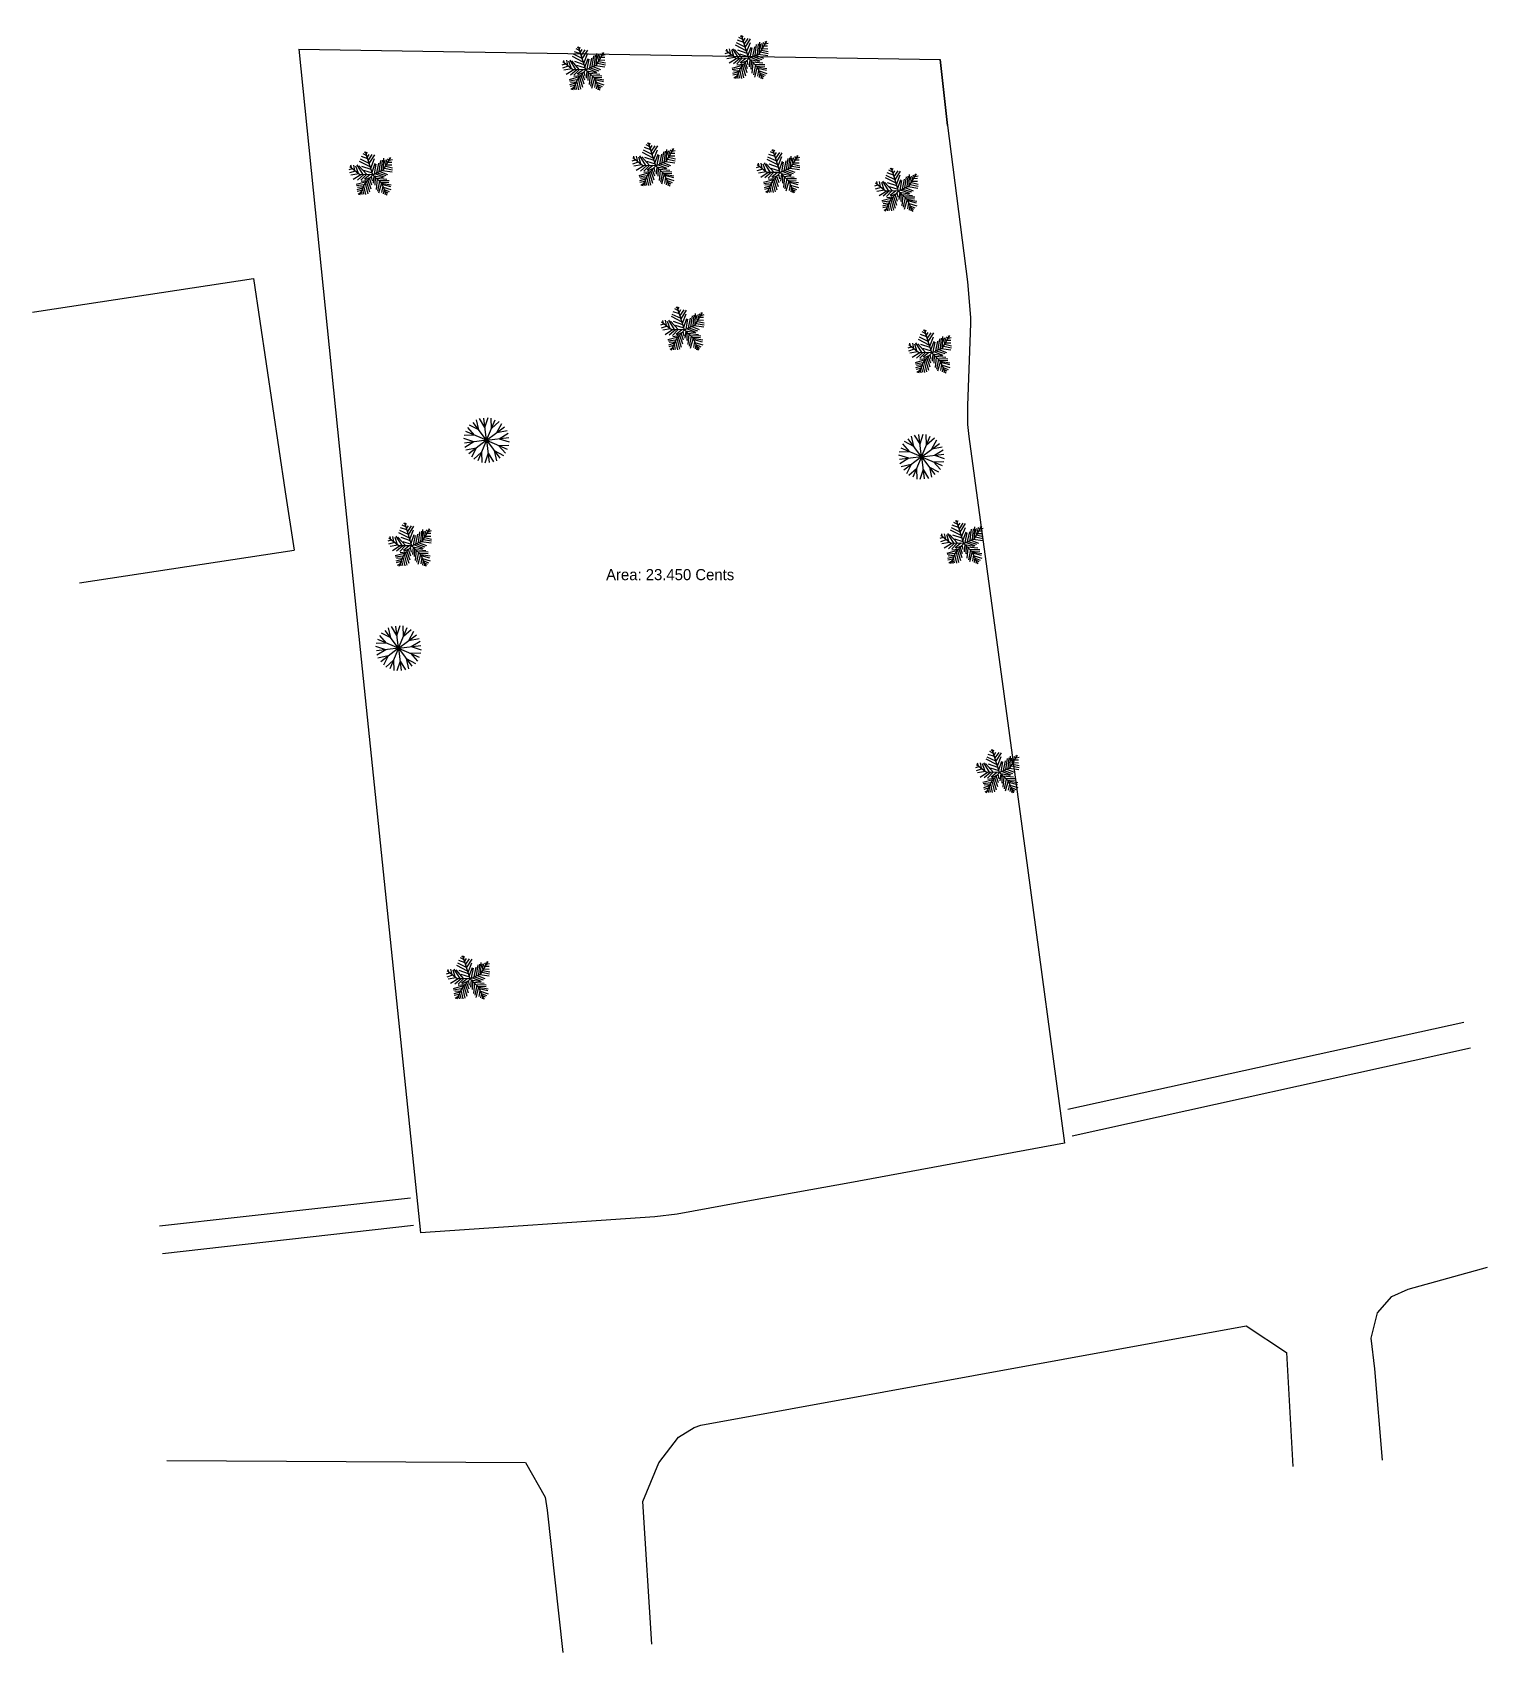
# Model space of a CAD drawing. Header units: inches. Extents: x -706 to 45253, y -3984 to 13819.
# Drawn here: x -706 to 4530, y 2302 to 8133 of the extents above; entities that cross this region are included whole.
import ezdxf

# ---------------------------------------------------------------- set-up
doc = ezdxf.new("R2010")
doc.units = ezdxf.units.IN
for name, color, linetype in [('BC-BOUNDARY', 3, 'ByLayer'), ('BC-WALLS', 1, 'Continuous'), ('BC-WHITECOLOR', 7, 'Continuous'), ('LANDSCAPE', 86, 'Continuous')]:
    doc.layers.add(name, color=color, linetype=linetype)
doc.styles.add('ATTR', font='romans.shx', dxfattribs={"width": 0.8, "height": 0.7})
doc.styles.add('style2', font='FreeSans.ttf')

msp = doc.modelspace()

# ---------------------------------------------------------------- texts
at = {"color": 20, "insert": (1358.07, 6201.47), "char_height": 40, "width": 485.225, "attachment_point": 1, "style": 'style2'}
msp.add_mtext('Area: 23.450 Cents', dxfattribs=at)

# ---------------------------------------------------------------- blocks, each defined once
blk = doc.blocks.new('PALM')
for p, q in [((-5.114, 28.097), (-24.676, 40.636)), ((-7.288, 39.707), (-21.778, 46.673)), ((-8.737, 47.138), (-17.069, 52.711)), ((-10.186, 53.64), (-13.084, 55.962)), ((0, 0), (-10.5, 57)), ((-9.099, 51.782), (-6.563, 55.962)), ((-7.65, 43.423), (-2.578, 49.46)), ((-5.839, 35.992), (4.667, 48.067)), ((-5.114, 27.632), (10.463, 46.673)), ((-47.498, 19.737), (-55.83, 18.344)), ((-40.615, 13.7), (-55.105, 10.913)), ((-31.5, 4.5), (-52.5, 25.5)), ((-33.37, 6.269), (-52.207, 5.34)), ((-48.585, 21.131), (-49.309, 29.026)), ((-28.299, 3.483), (-47.86, -5.805)), ((-43.513, 28.561), (-42.427, 15.558)), ((-38.442, 26.239), (-34.819, 7.663)), ((-21.416, 3.018), (-38.079, -8.128)), ((-35.544, 28.097), (-24.314, 3.947)), ((0, 0), (-31.5, 4.5)), ((-14.533, 2.09), (-30.834, 25.31)), ((-15.982, 2.09), (-30.11, -9.521)), ((-3.665, 19.273), (-27.574, 35.527)), ((-24.314, 23.917), (-2.941, 13.7)), ((0, 0), (-22.5, -19.5)), ((-6.563, 1.161), (-21.416, -8.128)), ((-20.691, 13.7), (-1.129, 4.876)), ((-2.941, 16.486), (8.652, 37.85)), ((-1.129, 6.734), (9.014, 26.704)), ((0, 0), (27, 9)), ((0, 0), (18, -22.5)), ((3.942, 1.625), (11.187, 24.381)), ((6.478, 1.625), (26.04, -8.592)), ((10.101, 3.483), (17.708, 26.239)), ((11.187, 3.483), (30.749, -5.805)), ((16.259, 5.805), (23.142, 31.348)), ((18.07, 5.805), (35.096, -3.483)), ((22.055, 7.198), (27.489, 32.277)), ((24.229, 7.663), (46.688, 1.625)), ((27, 9), (48, 36)), ((27.127, 9.056), (31.112, 35.992)), ((29.662, 12.307), (48.137, 6.269)), ((31.836, 30.883), (32.561, 16.486)), ((33.285, 16.486), (48.862, 10.913)), ((35.096, 32.741), (37.27, 22.524)), ((36.183, 19.737), (48.137, 17.88)), ((38.719, 34.134), (41.979, 28.561)), ((40.53, 25.775), (48.862, 24.846)), ((43.791, 29.954), (51.036, 30.883)), ((44.153, 36.456), (45.239, 32.741)), ((-17.431, -15.094), (-42.789, -18.809)), ((-28.299, -29.026), (-42.789, -31.348)), ((-24.314, -21.596), (-42.427, -22.06)), ((-30.834, -34.135), (-42.427, -35.528)), ((-26.849, -26.24), (-40.253, -25.775)), ((-22.5, -19.5), (-37.5, -45)), ((-32.646, -36.921), (-31.921, -44.352)), ((-15.257, -12.772), (-30.11, -12.772)), ((-29.023, -30.884), (-27.936, -43.887)), ((-25.038, -23.918), (-22.865, -45.281)), ((-20.691, -18.345), (-17.793, -44.352)), ((-6.563, -5.805), (-19.967, -9.985)), ((-17.069, -15.094), (-12.721, -40.172)), ((-13.446, -11.378), (-8.737, -32.741)), ((-9.461, -8.592), (-6.201, -23.453)), ((-4.752, -3.483), (-3.665, -14.629)), ((2.493, -3.019), (-1.491, -20.202)), ((1.769, -2.555), (24.229, -9.521)), ((5.029, -6.27), (2.131, -25.775)), ((9.014, -11.378), (3.58, -35.992)), ((14.085, -16.951), (6.478, -40.172)), ((7.565, -9.056), (32.198, -14.629)), ((18.07, -22.524), (8.289, -45.745)), ((12.274, -15.094), (36.907, -18.809)), ((20.244, -30.419), (15.897, -44.816)), ((16.259, -19.738), (36.183, -22.989)), ((18, -22.5), (27, -52.5)), ((18.433, -22.524), (40.53, -29.026)), ((19.157, -25.311), (38.719, -33.206)), ((22.78, -37.85), (19.519, -48.532)), ((21.331, -32.741), (39.081, -40.636)), ((22.78, -38.314), (34.372, -44.816)), ((-34.457, -39.708), (-40.978, -42.494)), ((24.591, -45.745), (23.142, -50.854)), ((24.591, -43.423), (30.749, -47.603)), ((26.764, -49.925), (28.213, -50.854))]:
    blk.add_line(p, q)
at = {"style": 'ATTR', "width": 0.8, "flags": 9}
blk.add_attdef('ESTCODE', (0, 0), '', height=0.7, dxfattribs=at)
blk = doc.blocks.new('A$C1966232F')
at = {"layer": 'LANDSCAPE', "xscale": 0.8, "yscale": 0.8, "zscale": 0.8}
blk.add_blockref('PALM', (44.7, 42), dxfattribs=at)
blk = doc.blocks.new('COCONUT_TREE')
at = {"xscale": 0.1560000000000001, "yscale": 0.156, "zscale": 0.1560000000000001, "rotation": 6.926260669370794}
blk.add_blockref('A$C1966232F', (-6.04, -7.3), dxfattribs=at)
blk = doc.blocks.new('A$C09A45D55')
at = {"color": 66}
for p, q in [((26.9, 26.9), (3.6, 40.3)), ((13.4, 34.7), (6.3, 44.9)), ((19.1, 40.4), (8.8, 47.5)), ((26.9, 26.9), (13.4, 50.2)), ((19.1, 40.4), (18, 52.8)), ((26.9, 42.4), (21.6, 53.8)), ((26.9, 42.4), (32.2, 53.8)), ((26.9, 26.9), (26.9, 53.8)), ((11.3, 26.9), (0, 32.2)), ((26.9, 26.9), (0, 26.9)), ((11.3, 26.9), (0, 21.6)), ((13.4, 34.7), (0.9, 35.7)), ((26.9, 26.9), (3.6, 13.4)), ((26.9, 26.9), (13.4, 3.6)), ((13.4, 19.1), (0.9, 18)), ((13.4, 19.1), (6.3, 8.8)), ((19.1, 13.4), (8.8, 6.3)), ((19.1, 13.4), (18, 0.9))]:
    blk.add_line(p, q, dxfattribs=at)
at = {"color": 86}
for p, q in [((26.9, 26.9), (40.3, 50.2)), ((26.9, 26.9), (50.2, 40.3)), ((34.7, 40.4), (35.7, 52.8)), ((34.7, 40.4), (44.9, 47.5)), ((40.4, 34.7), (47.5, 44.9)), ((26.9, 26.9), (40.3, 3.6)), ((26.9, 26.9), (50.2, 13.4)), ((26.9, 26.9), (53.8, 26.9)), ((26.9, 26.9), (26.9, 0)), ((40.4, 34.7), (52.8, 35.7)), ((42.4, 26.9), (53.8, 32.2)), ((42.4, 26.9), (53.8, 21.6)), ((26.9, 11.3), (21.6, 0)), ((26.9, 11.3), (32.2, 0)), ((34.7, 13.4), (44.9, 6.3)), ((34.7, 13.4), (35.7, 0.9)), ((40.4, 19.1), (52.8, 18)), ((40.4, 19.1), (47.5, 8.8))]:
    blk.add_line(p, q, dxfattribs=at)
blk = doc.blocks.new('A$C0D856743')
at = {"layer": 'LANDSCAPE', "color": 0, "xscale": 3.284399999999999, "yscale": 3.284399999999999, "zscale": 3.284399999999999}
blk.add_blockref('A$C09A45D55', (0, 0), dxfattribs=at)
blk = doc.blocks.new('TREE')
at = {"xscale": 0.07583333333333335, "yscale": 0.07583333333333334, "zscale": 0.07583333333333334, "rotation": 6.926260669370781}
blk.add_blockref('A$C0D856743', (-5.91, -7.42), dxfattribs=at)

# ---------------------------------------------------------------- linework, layer by layer
at = {"layer": 'BC-BOUNDARY'}
for p, q in [((252.34, 8071.97), (405.56, 6562.54)), ((252.34, 8071.97, 9945.5), (2560.36, 8035.69, 9945.5)), ((2586.76, 7797.24), (2560.36, 8035.69)), ((2560.36, 8035.69), (2586.76, 7797.24)), ((2586.76, 7797.24), (2658.46, 7234.94)), ((2658.46, 7234.94), (2669.26, 7107.34)), ((2669.36, 7085.84), (2667.56, 7051.04)), ((2669.26, 7107.34), (2669.36, 7085.84)), ((2669.26, 7107.34), (2669.36, 7085.84)), ((2667.56, 7051.04), (2658.16, 6790.34)), ((2658.16, 6790.34), (2657.86, 6738.84)), ((2658.16, 6790.34), (2657.86, 6738.84)), ((2657.86, 6738.84), (2658.36, 6721.94)), ((2657.86, 6738.84), (2658.36, 6721.94)), ((2658.36, 6721.94), (2663.56, 6678.84)), ((2658.36, 6721.94), (2663.56, 6678.84)), ((2663.56, 6678.84), (2873.66, 5126.24)), ((405.56, 6562.54), (491.16, 5738.14)), ((491.16, 5738.14), (689.84, 3813.17)), ((2873.66, 5126.24), (3007.84, 4135.07)), ((3007.84, 4135.07), (2234.66, 3993.34)), ((2234.66, 3993.34), (1894.56, 3931.44)), ((1894.56, 3931.44), (1613.76, 3879.54)), ((1533.66, 3870.24), (689.84, 3813.17)), ((1613.76, 3879.54), (1533.66, 3870.24))]:
    msp.add_line(p, q, dxfattribs=at)
at = {"layer": 'BC-WALLS'}
for p, q in [((-683.34, 7129.34), (89.54, 7246.83)), ((89.54, 7246.83), (203.66, 6479.14)), ((-705.94, 7126.14), (-683.34, 7129.34)), ((203.66, 6479.14), (236.36, 6269.14)), ((-536.53, 6151.65), (236.36, 6269.14))]:
    msp.add_line(p, q, dxfattribs=at)
at = {"layer": 'BC-WHITECOLOR'}
for p, q in [((3019.22, 4257.54), (4443.66, 4570.74)), ((654.81, 3938.24), (-248.94, 3837.32)), ((4243.56, 3610.04), (4529.56, 3689.34)), ((4133.06, 3524.94), (4184.56, 3583.74)), ((4184.56, 3583.74), (4243.56, 3610.04)), ((4111.16, 3434.04), (4133.06, 3524.94)), ((1699.36, 3121.24), (3660.76, 3478.84)), ((3660.76, 3478.84), (3806.16, 3382.54)), ((3806.16, 3382.54), (3828.44, 2972.65)), ((4123.76, 3323.14), (4111.16, 3434.04)), ((4151.86, 2994.44), (4123.76, 3323.14)), ((1618.36, 3077.74), (1674.36, 3112.54)), ((1674.36, 3112.54), (1699.36, 3121.24)), ((1547.66, 2985.34), (1618.36, 3077.74)), ((-222.14, 2993.82), (1068.56, 2986.64)), ((1068.56, 2986.64), (1138.66, 2861.24)), ((1489.96, 2845.64), (1547.66, 2985.34)), ((1138.66, 2861.24), (1146.56, 2814.44)), ((1146.56, 2814.44), (1201.96, 2302.44)), ((1522.26, 2332.64), (1489.96, 2845.64))]:
    msp.add_line(p, q, dxfattribs=at)
at = {"layer": 'BC-WHITECOLOR', "ltscale": 0.02}
for p, q in [((4468.36, 4477.74), (3034.53, 4160.37)), ((665.08, 3838.77), (-237.84, 3737.94))]:
    msp.add_line(p, q, dxfattribs=at)

# ---------------------------------------------------------------- block references
at = {"layer": 'BC-WHITECOLOR', "xscale": 12, "yscale": 12, "zscale": 12}
for name, p in [('COCONUT_TREE', (1869.96, 8038.14)), ('COCONUT_TREE', (1283.86, 7997.34)), ('COCONUT_TREE', (517.66, 7619.94)), ('COCONUT_TREE', (1535.56, 7652.14)), ('COCONUT_TREE', (1983.36, 7627.44)), ('COCONUT_TREE', (2409.16, 7561.24)), ('COCONUT_TREE', (1639.16, 7061.54)), ('COCONUT_TREE', (2528.66, 6979.24)), ('TREE', (928.76, 6664.34)), ('TREE', (2493.96, 6605.14)), ('COCONUT_TREE', (658.46, 6284.04)), ('COCONUT_TREE', (2643.46, 6293.24)), ('TREE', (612.16, 5916.24)), ('COCONUT_TREE', (2772.36, 5468.64)), ('COCONUT_TREE', (867.56, 4726.34))]:
    msp.add_blockref(name, p, dxfattribs=at)

msp.set_redraw_order([(e.dxf.handle, doc.entitydb.next_handle()) for e in msp.query("TEXT MTEXT ATTDEF DIMENSION ARC_DIMENSION")])  # texts and dimensions are drawn at this point

doc.saveas('drawing.dxf')
